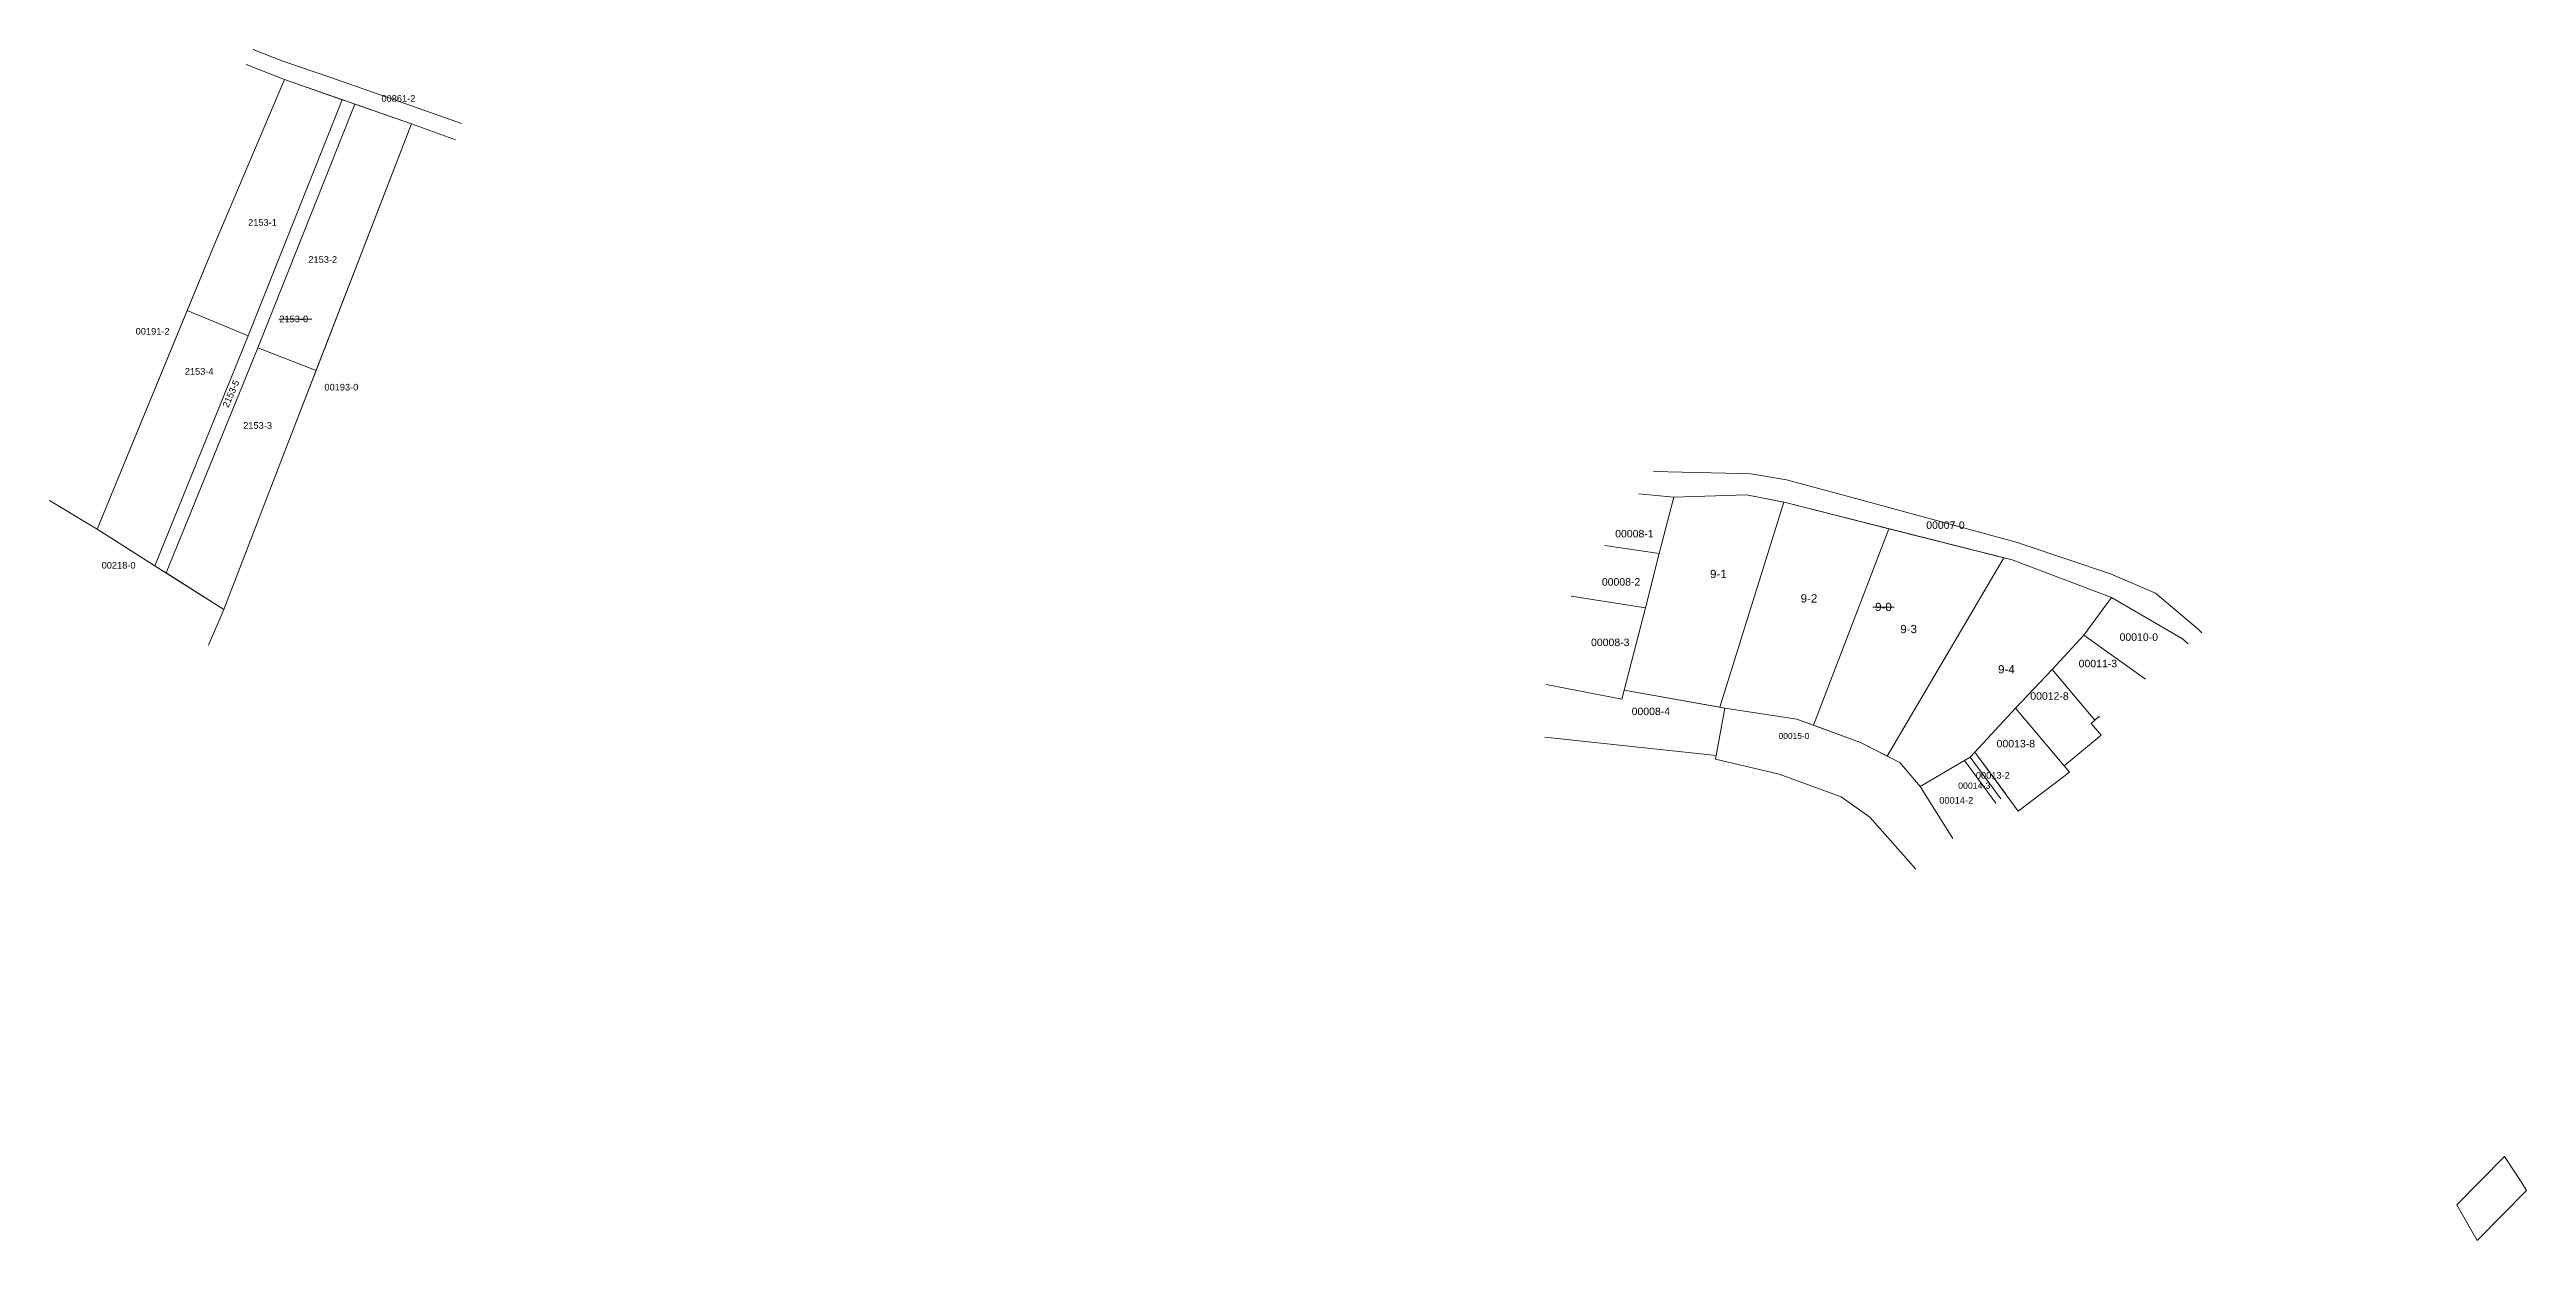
# Model space of a CAD drawing. Header units: metres. Extents: x 7509010 to 7511825, y 4688301 to 4691181.
# Drawn here: x 7511077 to 7511825, y 4690821 to 4691181 of the extents above; entities that cross this region are included whole.
import ezdxf
from ezdxf.enums import TextEntityAlignment as Align

# ---------------------------------------------------------------- set-up
doc = ezdxf.new("R2010")
doc.units = ezdxf.units.M
doc.layers.get('0').update_dxf_attribs({"lineweight": 0})
for name, color, linetype, lineweight in [('nr parc fqinj', 8, 'Continuous', 0), ('Nr Parceles Baze', 7, 'Continuous', 0), ('Nr-Ri', 1, 'Continuous', 0), ('Par-Re', 1, 'Continuous', 0), ('parc baze poligon', 7, 'Continuous', 0), ('parc fqinje', 8, 'Continuous', 0)]:
    doc.layers.add(name, color=color, linetype=linetype, lineweight=lineweight)
doc.styles.get("Standard").update_dxf_attribs({"font": 'arial.ttf'})

msp = doc.modelspace()

# ---------------------------------------------------------------- texts
at = {"layer": 'Nr Parceles Baze'}
for s, height, p in [('2153-0', 2, (7511146.47, 4691098.92)), ('9-0', 2.5, (7511628.64, 4691011.59))]:
    msp.add_text(s, height=height, dxfattribs=at).set_placement(p)
at = {"layer": 'Nr-Ri'}
for s, height, p in [('2153-1', 2, (7511137.02, 4691128.11)), ('2153-2', 2, (7511155.23, 4691116.9)), ('2153-4', 2, (7511117.89, 4691083.07)), ('2153-3', 2, (7511135.55, 4691066.71)), ('9-1', 2.5, (7511578.77, 4691021.56)), ('9-2', 2.5, (7511606.13, 4691014.17)), ('9-3', 2.5, (7511636.25, 4691004.9)), ('9-4', 2.5, (7511665.8, 4690992.74))]:
    msp.add_text(s, height=height, dxfattribs=at).set_placement(p)
msp.add_text('2153-5', height=2, rotation=66.33414, dxfattribs=at).set_placement((7511131, 4691072.93))

# ---------------------------------------------------------------- blocks, each defined once
blk = doc.blocks.new('ACMAP_ANN_TEMPLATE_PIN-SUN')
blk.add_attdef('PIN', text='', height=2).set_placement((366708.21, 310584.18), align=Align.MIDDLE)

# ---------------------------------------------------------------- linework, layer by layer
at = {"flags": 128}
msp.add_lwpolyline([(7511818.83, 4690846.69), (7511824.04, 4690838.72), (7511825.46, 4690836.38), (7511810.61, 4690821.24), (7511804.4, 4690831.98), (7511818.83, 4690846.69)], dxfattribs=at)
at = {"layer": 'Par-Re', "flags": 128}
for points in [[(7511165.49, 4691166.19), (7511147.99, 4691172.29), (7511126.45, 4691121.53), (7511118.6, 4691102.44), (7511137.09, 4691094.79)], [(7511112.3, 4691023.11), (7511110.59, 4691024.2), (7511108.87, 4691025.3), (7511137.09, 4691094.79), (7511165.49, 4691166.19), (7511167.38, 4691165.54), (7511169.27, 4691164.88), (7511139.95, 4691091.15)], [(7511186.43, 4691158.89), (7511169.27, 4691164.88), (7511139.95, 4691091.15), (7511157.57, 4691084.33)], [(7511137.09, 4691094.79), (7511118.6, 4691102.44), (7511091.46, 4691036.39), (7511108.87, 4691025.3)], [(7511148.84, 4691061.79), (7511157.57, 4691084.33), (7511139.95, 4691091.15), (7511112.3, 4691023.11), (7511129.71, 4691012.01)], [(7511601.06, 4691044.5), (7511589.75, 4691046.71), (7511567.83, 4691046), (7511563.44, 4691028.95), (7511559.24, 4691012.61), (7511552.83, 4690987.71), (7511581.72, 4690982.51)], [(7511632.81, 4691036.49), (7511601.15, 4691044.48), (7511601.06, 4691044.5), (7511581.72, 4690982.51), (7511583.19, 4690982.25), (7511604.99, 4690978.92), (7511610.04, 4690977.06)], [(7511667.49, 4691027.73), (7511632.81, 4691036.49), (7511610.04, 4690977.06), (7511624.2, 4690971.85), (7511632.3, 4690967.73)], [(7511682.14, 4690993.89), (7511691.69, 4691004.34), (7511700.07, 4691015.69), (7511670.05, 4691027.08), (7511667.49, 4691027.73), (7511632.3, 4690967.73), (7511636.13, 4690965.78), (7511642.27, 4690958.52), (7511655.66, 4690966.39), (7511657.38, 4690967.4), (7511658.74, 4690968.87), (7511671.1, 4690982.2)]]:
    msp.add_lwpolyline(points, close=True, dxfattribs=at)
for points in [[(7511146.28, 4691099.88), (7511156.25, 4691099.88)], [(7511627.96, 4691012.75), (7511634.38, 4691012.75)]]:
    msp.add_lwpolyline(points, dxfattribs=at)
at = {"layer": 'parc baze poligon'}
msp.add_lwpolyline([(7511186.43, 4691158.89), (7511148.84, 4691061.79), (7511129.71, 4691012.01), (7511110.59, 4691024.2), (7511091.46, 4691036.39), (7511126.45, 4691121.53), (7511147.99, 4691172.29), (7511167.38, 4691165.54)], close=True, dxfattribs=at)
at = {"layer": 'parc fqinje'}
for points in [[(7511136.46, 4691176.82), (7511147.99, 4691172.29), (7511126.45, 4691121.53), (7511091.46, 4691036.39), (7511077.03, 4691045)], [(7511199.7, 4691154.11), (7511186.43, 4691158.89), (7511167.38, 4691165.54), (7511147.99, 4691172.29), (7511136.46, 4691176.82)], [(7511138.53, 4691181.4), (7511147.5, 4691177.88), (7511162.07, 4691172.91), (7511188.46, 4691163.63), (7511201.49, 4691159.03)], [(7511125.03, 4691001.28), (7511129.71, 4691012.01), (7511148.84, 4691061.79), (7511186.43, 4691158.89), (7511199.7, 4691154.11)], [(7511561.71, 4691053.77), (7511587.76, 4691053.19), (7511591.07, 4691053.11), (7511601.84, 4691051.28), (7511622.77, 4691045.58), (7511636.09, 4691041.96), (7511671.62, 4691032.28), (7511673.73, 4691031.57), (7511686.84, 4691027.18), (7511699.79, 4691022.84), (7511713.37, 4691017.03), (7511726.22, 4691006.14), (7511727.32, 4691005.05)], [(7511077.03, 4691045), (7511091.46, 4691036.39), (7511110.59, 4691024.2), (7511129.71, 4691012.01), (7511125.03, 4691001.28)], [(7511557.25, 4691047.02), (7511567.83, 4691046), (7511563.44, 4691028.95), (7511546.95, 4691031.46)], [(7511723.19, 4691001.63), (7511721.55, 4691003.22), (7511700.07, 4691015.69), (7511670.05, 4691027.08), (7511601.15, 4691044.48), (7511589.75, 4691046.71), (7511567.83, 4691046), (7511557.25, 4691047.02)], [(7511546.95, 4691031.46), (7511563.44, 4691028.95), (7511559.24, 4691012.61), (7511536.8, 4691016.13)], [(7511536.8, 4691016.13), (7511559.24, 4691012.61), (7511552.83, 4690987.71), (7511552.1, 4690984.93), (7511529.27, 4690989.4)], [(7511710.34, 4690990.99), (7511691.69, 4691004.34), (7511700.07, 4691015.69), (7511721.55, 4691003.22), (7511723.19, 4691001.63)], [(7511696.46, 4690979.5), (7511696.27, 4690979.72), (7511695.08, 4690978.64), (7511682.14, 4690993.89), (7511691.69, 4691004.34), (7511710.34, 4690990.99)], [(7511529.27, 4690989.4), (7511552.1, 4690984.93), (7511552.83, 4690987.71), (7511583.19, 4690982.25), (7511580.57, 4690967.92), (7511528.82, 4690973.44)], [(7511640.99, 4690933.58), (7511627.03, 4690949.21), (7511618.36, 4690955.42), (7511599.68, 4690962.22), (7511580.42, 4690966.84), (7511580.57, 4690967.92), (7511583.19, 4690982.25), (7511604.99, 4690978.92), (7511624.2, 4690971.85), (7511636.13, 4690965.78), (7511642.27, 4690958.52), (7511652.13, 4690942.8)], [(7511652.13, 4690942.8), (7511642.27, 4690958.52), (7511655.66, 4690966.39), (7511665.09, 4690953.52)], [(7511665.09, 4690953.52), (7511655.66, 4690966.39), (7511657.38, 4690967.4), (7511666.67, 4690954.84)], [(7511666.67, 4690954.84), (7511657.38, 4690967.4), (7511658.74, 4690968.87), (7511668.2, 4690956.1)]]:
    msp.add_lwpolyline(points, dxfattribs=at)
for points in [[(7511695.08, 4690978.64), (7511693.9, 4690977.57), (7511696.9, 4690974.03), (7511685.73, 4690964.79), (7511671.1, 4690982.2), (7511682.14, 4690993.89), (7511695.08, 4690978.64)], [(7511687.36, 4690962.85), (7511671.91, 4690951.1), (7511658.74, 4690968.87), (7511671.1, 4690982.2), (7511685.73, 4690964.79), (7511687.36, 4690962.85)]]:
    msp.add_lwpolyline(points, close=True, dxfattribs=at)

# ---------------------------------------------------------------- block references
at = {"layer": 'nr parc fqinj'}
ref = msp.add_blockref('ACMAP_ANN_TEMPLATE_PIN-SUN', (7217815.87, 4442699.26), dxfattribs=dict(at, xscale=0.8, yscale=0.8, zscale=0.8))
ref.add_attrib('PIN', '00861-2', dxfattribs={"layer": '0', "height": 2}).set_placement((7511182.44, 4691166.6), align=Align.MIDDLE)
ref = msp.add_blockref('ACMAP_ANN_TEMPLATE_PIN-SUN', (7217741.61, 4442628.84), dxfattribs=dict(at, xscale=0.8, yscale=0.8, zscale=0.8))
ref.add_attrib('PIN', '00191-2', dxfattribs={"layer": '0', "height": 2}).set_placement((7511108.17, 4691096.19), align=Align.MIDDLE)
ref = msp.add_blockref('ACMAP_ANN_TEMPLATE_PIN-SUN', (7217798.65, 4442611.94), dxfattribs=dict(at, xscale=0.8, yscale=0.8, zscale=0.8))
ref.add_attrib('PIN', '00193-0', dxfattribs={"layer": '0', "height": 2}).set_placement((7511165.21, 4691079.29), align=Align.MIDDLE)
ref = msp.add_blockref('ACMAP_ANN_TEMPLATE_PIN-SUN', (7179281.76, 4409614.8), dxfattribs=dict(at, xscale=0.9060995658761647, yscale=0.9060995658761647, zscale=0.9060995658761647))
ref.add_attrib('PIN', '00008-1', dxfattribs={"layer": '0', "height": 2.265}).set_placement((7511555.91, 4691034.99), align=Align.MIDDLE)
ref = msp.add_blockref('ACMAP_ANN_TEMPLATE_PIN-SUN', (7179375.75, 4409617.37), dxfattribs=dict(at, xscale=0.9060995658761647, yscale=0.9060995658761647, zscale=0.9060995658761647))
ref.add_attrib('PIN', '00007-0', dxfattribs={"layer": '0', "height": 2.265}).set_placement((7511649.9, 4691037.57), align=Align.MIDDLE)
ref = msp.add_blockref('ACMAP_ANN_TEMPLATE_PIN-SUN', (7217731.34, 4442558.09), dxfattribs=dict(at, xscale=0.8, yscale=0.8, zscale=0.8))
ref.add_attrib('PIN', '00218-0', dxfattribs={"layer": '0', "height": 2}).set_placement((7511097.9, 4691025.44), align=Align.MIDDLE)
ref = msp.add_blockref('ACMAP_ANN_TEMPLATE_PIN-SUN', (7179277.73, 4409600.21), dxfattribs=dict(at, xscale=0.9060995658761647, yscale=0.9060995658761647, zscale=0.9060995658761647))
ref.add_attrib('PIN', '00008-2', dxfattribs={"layer": '0', "height": 2.265}).set_placement((7511551.88, 4691020.41), align=Align.MIDDLE)
ref = msp.add_blockref('ACMAP_ANN_TEMPLATE_PIN-SUN', (7179434.17, 4409583.53), dxfattribs=dict(at, xscale=0.9060995658761647, yscale=0.9060995658761647, zscale=0.9060995658761647))
ref.add_attrib('PIN', '00010-0', dxfattribs={"layer": '0', "height": 2.265}).set_placement((7511708.32, 4691003.72), align=Align.MIDDLE)
ref = msp.add_blockref('ACMAP_ANN_TEMPLATE_PIN-SUN', (7179274.47, 4409581.92), dxfattribs=dict(at, xscale=0.9060995658761647, yscale=0.9060995658761647, zscale=0.9060995658761647))
ref.add_attrib('PIN', '00008-3', dxfattribs={"layer": '0', "height": 2.265}).set_placement((7511548.62, 4691002.12), align=Align.MIDDLE)
ref = msp.add_blockref('ACMAP_ANN_TEMPLATE_PIN-SUN', (7179421.8, 4409575.52), dxfattribs=dict(at, xscale=0.9060995658761647, yscale=0.9060995658761647, zscale=0.9060995658761647))
ref.add_attrib('PIN', '00011-3', dxfattribs={"layer": '0', "height": 2.265}).set_placement((7511695.95, 4690995.71), align=Align.MIDDLE)
ref = msp.add_blockref('ACMAP_ANN_TEMPLATE_PIN-SUN', (7179286.74, 4409561.06), dxfattribs=dict(at, xscale=0.9060995658761647, yscale=0.9060995658761647, zscale=0.9060995658761647))
ref.add_attrib('PIN', '00008-4', dxfattribs={"layer": '0', "height": 2.265}).set_placement((7511560.89, 4690981.25), align=Align.MIDDLE)
ref = msp.add_blockref('ACMAP_ANN_TEMPLATE_PIN-SUN', (7179407.18, 4409565.71), dxfattribs=dict(at, xscale=0.9060995658761647, yscale=0.9060995658761647, zscale=0.9060995658761647))
ref.add_attrib('PIN', '00012-8', dxfattribs={"layer": '0', "height": 2.265}).set_placement((7511681.33, 4690985.9), align=Align.MIDDLE)
at = {"layer": 'nr parc fqinj', "xscale": 0.9060995658761647, "yscale": 0.9060995658761647, "zscale": 0.9060995658761647}
msp.add_blockref('ACMAP_ANN_TEMPLATE_PIN-SUN', (7179329.98, 4409553.63), dxfattribs=at).add_auto_attribs({'PIN': '00015-0'})
at = {"layer": 'nr parc fqinj'}
ref = msp.add_blockref('ACMAP_ANN_TEMPLATE_PIN-SUN', (7179397.02, 4409551.31), dxfattribs=dict(at, xscale=0.9060995658761647, yscale=0.9060995658761647, zscale=0.9060995658761647))
ref.add_attrib('PIN', '00013-8', dxfattribs={"layer": '0', "height": 2.265}).set_placement((7511671.16, 4690971.5), align=Align.MIDDLE)
ref = msp.add_blockref('ACMAP_ANN_TEMPLATE_PIN-SUN', (7144950.39, 4380374.6), dxfattribs=at)
ref.add_attrib('PIN', '00014-3', dxfattribs={"layer": '0', "height": 1.9}).set_placement((7511658.6, 4690958.78), align=Align.MIDDLE)
for p, values in [((7144956.01, 4380377.72), {'PIN': '00013-2'}), ((7144944.95, 4380370.16), {'PIN': '00014-2'})]:
    msp.add_blockref('ACMAP_ANN_TEMPLATE_PIN-SUN', p, dxfattribs=at).add_auto_attribs(values)

msp.set_redraw_order([(e.dxf.handle, doc.entitydb.next_handle()) for e in msp.query("TEXT MTEXT ATTDEF DIMENSION ARC_DIMENSION")])  # texts and dimensions are drawn at this point

doc.saveas('drawing.dxf')
